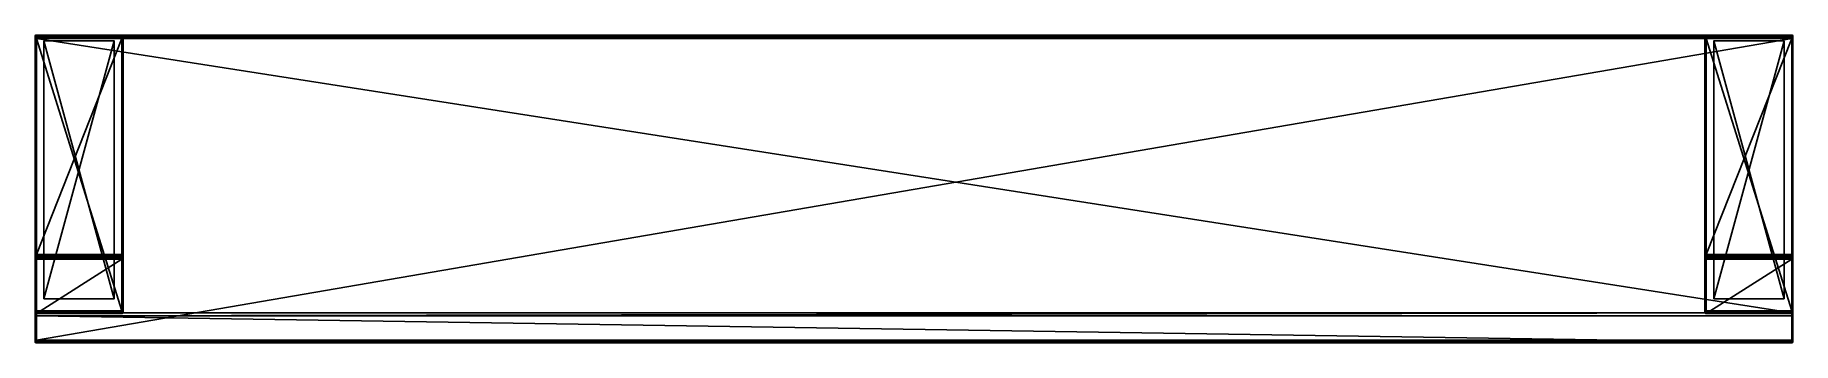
# Model space of a CAD drawing. Header units: millimetres. Extents: x 2343 to 5343, y 4142 to 4667.
import ezdxf

# ---------------------------------------------------------------- set-up
doc = ezdxf.new("R2010")
doc.units = ezdxf.units.MM
doc.layers.add('OBRYSOVA', color=7, linetype='Continuous', true_color=0xffffff)

msp = doc.modelspace()

# ---------------------------------------------------------------- meshes
at = {"layer": 'OBRYSOVA', "color": 9}
mesh = msp.add_polyface(dxfattribs=at)
corners = [(2345.5, 4667.5, 6), (2345.5, 4667.5, 290), (2491.5, 4667.5, 290), (2345.5, 4666, 293.4), (2345.5, 4664.9, 294.6), (2491.5, 4664.9, 294.6), (2345.5, 4664.9, 1.4), (2345.5, 4666, 2.6), (2491.5, 4666, 2.6), (2343.5, 4665.5, 291.2), (2343.7, 4666.5, 291.2), (2343.7, 4666.6, 290.5), (2343.5, 4665.5, 4.8), (2343.7, 4666.2, 4.1), (2343.7, 4665.8, 3.6), (2343.7, 4666.6, 5.5), (2345.5, 4667.3, 291.3), (2491.5, 4667.3, 291.3), (2345.5, 4667.3, 4.7), (2491.5, 4667.5, 6), (2344.4, 4666, 2.8), (2344.4, 4664.6, 1.5), (2344.4, 4664.6, 294.5), (2344.4, 4666, 293.2), (2343.7, 4665.8, 292.4), (2343.7, 4666.2, 291.9), (2344.4, 4666.7, 292.3), (2345.5, 4666.8, 292.4), (2344.4, 4667.1, 291.3), (2344.4, 4667.2, 290.1), (2343.7, 4666.5, 4.8), (2344.4, 4667.1, 4.7), (2344.4, 4667.2, 5.9), (2344.4, 4666.7, 3.7), (2345.5, 4666.8, 3.6), (2491.5, 4666.8, 292.4), (2491.5, 4667.3, 4.7), (2491.5, 4666.8, 3.6), (2343.7, 4663.9, 1.7), (2343.7, 4663.9, 294.3)]
mesh.append_faces([[corners[k] for k in face] for face in [(9, 10, 11), (12, 13, 14), (9, 24, 25), (9, 25, 10), (12, 15, 30), (12, 30, 13)]], dxfattribs={"color": 9})
mesh.append_faces([[corners[k] for k in face] for face in [(0, 1, 2), (3, 4, 5), (6, 7, 8), (15, 12, 9), (9, 11, 15), (1, 16, 17), (18, 0, 19), (20, 7, 6), (6, 21, 20), (22, 4, 3), (3, 23, 22), (26, 25, 24), (24, 23, 26), (27, 26, 23), (23, 3, 27), (28, 10, 25), (25, 26, 28), (16, 28, 26), (26, 27, 16), (29, 11, 10), (10, 28, 29), (1, 29, 28), (28, 16, 1), (31, 30, 15), (15, 32, 31), (18, 31, 32), (32, 0, 18), (33, 13, 30), (30, 31, 33), (34, 33, 31), (31, 18, 34), (20, 14, 13), (13, 33, 20), (7, 20, 33), (33, 34, 7), (32, 15, 11), (11, 29, 32), (0, 32, 29), (29, 1, 0), (16, 27, 35), (34, 18, 36), (7, 34, 37), (14, 20, 21), (12, 14, 38), (23, 24, 39)]], dxfattribs={"vtx2": -1, "color": 9})
at = {"layer": 'OBRYSOVA', "color": 32}
mesh = msp.add_polyface(dxfattribs=at)
corners = [(2343.5, 4665.5, 445.2), (2343.5, 4665.5, 304.8), (2343.5, 4662.6, 302), (2343.5, 4662.6, 448), (2343.7, 4666.2, 304.1), (2343.7, 4665.8, 303.6), (2343.7, 4666.6, 305.5), (2343.7, 4666.3, 444.4), (2343.9, 4663.3, 449.1), (2344.5, 4664.3, 448.9), (2344.4, 4664.9, 448.3), (2343.7, 4664.1, 448.1), (2343.7, 4662, 449.1), (2344.5, 4662.9, 449.6), (2343.9, 4663.4, 301.2), (2344.5, 4664.4, 301.3), (2344.9, 4664.1, 300.9), (2344.5, 4662.9, 300.6), (2343.7, 4661.8, 301.1), (2343.7, 4664.1, 301.9), (2344.4, 4664.9, 301.7), (2343.9, 4666.3, 445.9), (2344.5, 4666.2, 446.9), (2344.9, 4666.6, 446.6), (2344.5, 4666.9, 445.5), (2344.4, 4667, 444), (2343.7, 4665.5, 446.7), (2344.4, 4665.7, 447.4), (2343.7, 4666.5, 304.8), (2344.4, 4667.1, 304.7), (2344.4, 4667.2, 305.9), (2344.4, 4666.7, 303.7), (2344.4, 4666, 302.8)]
mesh.append_faces([[corners[k] for k in face] for face in [(1, 4, 5), (1, 6, 28), (1, 28, 4)]], dxfattribs={"color": 32})
mesh.append_faces([[corners[k] for k in face] for face in [(3, 0, 2)]], dxfattribs={"vtx1": -1, "vtx2": -1, "color": 32})
mesh.append_faces([[corners[k] for k in face] for face in [(0, 1, 2), (6, 1, 0), (0, 7, 6), (8, 9, 10), (10, 11, 8), (12, 8, 11), (11, 3, 12), (9, 8, 13), (14, 15, 16), (16, 17, 14), (18, 14, 17), (19, 20, 15), (15, 14, 19), (2, 19, 14), (14, 18, 2), (21, 22, 23), (23, 24, 21), (7, 21, 24), (24, 25, 7), (26, 27, 22), (22, 21, 26), (0, 26, 21), (21, 7, 0), (29, 28, 6), (6, 30, 29), (31, 4, 28), (28, 29, 31), (32, 5, 4), (4, 31, 32), (30, 6, 7), (7, 25, 30), (11, 10, 27), (27, 26, 11), (3, 11, 26), (26, 0, 3), (5, 32, 20), (20, 19, 5), (1, 5, 19), (19, 2, 1)]], dxfattribs={"vtx2": -1, "color": 32})
at = {"layer": 'OBRYSOVA', "color": 9}
mesh = msp.add_polyface(dxfattribs=at)
corners = [(2343.5, 4665.5, 291.2), (2343.5, 4665.5, 4.8), (2343.5, 4662.6, 2), (2493.5, 4665.5, 4.8), (2493.5, 4665.5, 291.2), (2493.5, 4662.6, 294), (2343.5, 4662.6, 294), (2343.7, 4663.3, 294.8), (2343.7, 4663.9, 294.3), (2491.5, 4664.9, 1.4), (2492.1, 4664, 0.8), (2491.5, 4663.9, 0.6), (2491.5, 4663.9, 295.4), (2491.5, 4664.9, 294.6), (2345.5, 4664.9, 294.6), (2345.5, 4663.9, 295.4), (2345.5, 4663.9, 0.6), (2345.5, 4664.9, 1.4), (2343.7, 4663.9, 1.7), (2343.7, 4663.3, 1.2), (2344.4, 4663.7, 0.8), (2344.4, 4664.6, 1.5), (2344.4, 4662.7, 0.4), (2345.5, 4662.7, 0.2), (2492.6, 4664.6, 294.5), (2492.5, 4663.6, 295.3), (2493.1, 4662.9, 295.3), (2493.3, 4663.9, 294.3), (2492.1, 4662.6, 295.8), (2344.4, 4663.7, 295.2), (2343.7, 4662.7, 295), (2344.4, 4662.7, 295.6), (2345.5, 4662.7, 295.8), (2344.4, 4664.6, 294.5), (2492.6, 4664.9, 1.7), (2492.5, 4664.3, 1.1), (2493.1, 4663.3, 0.9), (2493.3, 4664.1, 1.9), (2493.3, 4662, 0.9), (2492.5, 4662.9, 0.4), (2491.5, 4662.7, 0.2), (2343.7, 4665.8, 3.6), (2344.4, 4666, 293.2), (2343.7, 4665.8, 292.4), (2492.6, 4666, 2.8), (2493.5, 4662.6, 2), (2493.3, 4665.8, 3.6), (2493.3, 4665.5, 292.7), (2491.5, 4662.7, 295.8)]
mesh.append_faces([[corners[k] for k in face] for face in [(6, 7, 8), (9, 10, 11), (2, 18, 19), (9, 34, 35), (9, 35, 10)]], dxfattribs={"color": 9})
mesh.append_faces([[corners[k] for k in face] for face in [(0, 1, 2), (3, 4, 5), (12, 13, 14), (14, 15, 12), (16, 17, 9), (9, 11, 16), (20, 19, 18), (18, 21, 20), (16, 20, 21), (21, 17, 16), (19, 20, 22), (23, 22, 20), (20, 16, 23), (24, 25, 26), (26, 27, 24), (28, 25, 12), (13, 12, 25), (25, 24, 13), (29, 7, 30), (15, 29, 31), (31, 32, 15), (33, 8, 7), (7, 29, 33), (14, 33, 29), (29, 15, 14), (36, 35, 34), (34, 37, 36), (38, 36, 37), (39, 10, 35), (35, 36, 39), (40, 11, 10), (10, 39, 40), (21, 18, 41), (18, 2, 1), (8, 33, 42), (6, 8, 43), (43, 0, 6), (37, 34, 44), (45, 37, 46), (46, 3, 45), (24, 27, 47), (4, 47, 27), (27, 5, 4), (48, 12, 15), (15, 32, 48), (23, 16, 11), (11, 40, 23)]], dxfattribs={"vtx2": -1, "color": 9})
mesh = msp.add_polyface(dxfattribs=at)
corners = [(2343.5, 4662.6, 2), (2343.5, 4291.7, 2), (2343.5, 4287.5, 5), (2343.5, 4665.5, 291.2), (2343.5, 4195.6, 294), (2345.5, 4287.4, 2.6), (2345.5, 4289.4, 1.2), (2491.5, 4289.4, 1.2), (2345.5, 4293.1), (2344.5, 4293, 0.2), (2344.4, 4293.5, 0.2), (2344.5, 4287.3, 3), (2344.4, 4287.9, 2.5), (2343.7, 4293.1, 0.9), (2343.7, 4196.3, 295), (2343.7, 4662, 295.1), (2345.5, 4291.8, 0.1), (2491.5, 4293.1), (2344.4, 4289.7, 1.6), (2345.5, 4286.5, 3.5), (2491.5, 4287.4, 2.6), (2344.9, 4292.4, 0.2), (2344.5, 4291.3, 0.7), (2345.5, 4290.6, 0.5), (2343.9, 4292.1, 0.8), (2343.7, 4290.4, 1.9), (2344.9, 4286.8, 3.3), (2344.5, 4286.2, 4.4), (2345.5, 4285.7, 4.5), (2344.4, 4285.6, 5.9), (2345.5, 4285.2, 5.7), (2343.9, 4287, 4), (2343.7, 4286.4, 5.7), (2343.7, 4288, 3.3), (2343.7, 4662, 0.9), (2344.4, 4661.6, 0.2), (2344.4, 4196.7, 295.7), (2344.4, 4661.6, 295.8), (2345.5, 4196.6, 296), (2345.5, 4661.5, 296), (2491.5, 4291.8, 0.1), (2491.5, 4290.6, 0.5), (2491.5, 4286.5, 3.5), (2491.5, 4285.7, 4.5)]
mesh.append_faces([[corners[k] for k in face] for face in [(8, 9, 10), (5, 11, 12), (8, 16, 21), (8, 21, 9), (5, 19, 26), (5, 26, 11)]], dxfattribs={"color": 9})
mesh.append_faces([[corners[k] for k in face] for face in [(3, 2, 4)]], dxfattribs={"vtx0": -1, "vtx1": -1, "vtx2": -1, "color": 9})
mesh.append_faces([[corners[k] for k in face] for face in [(0, 1, 2), (5, 6, 7), (13, 1, 0), (4, 14, 15), (16, 8, 17), (18, 6, 5), (5, 12, 18), (19, 5, 20), (22, 21, 16), (16, 23, 22), (18, 22, 23), (23, 6, 18), (24, 9, 21), (21, 22, 24), (25, 24, 22), (22, 18, 25), (13, 10, 9), (9, 24, 13), (1, 13, 24), (24, 25, 1), (27, 26, 19), (19, 28, 27), (29, 27, 28), (28, 30, 29), (31, 11, 26), (26, 27, 31), (32, 31, 27), (27, 29, 32), (33, 12, 11), (11, 31, 33), (2, 33, 31), (31, 32, 2), (10, 13, 34), (8, 10, 35), (14, 36, 37), (36, 38, 39), (23, 16, 40), (6, 23, 41), (25, 18, 12), (12, 33, 25), (1, 25, 33), (33, 2, 1), (28, 19, 42), (30, 28, 43)]], dxfattribs={"vtx2": -1, "color": 9})
mesh = msp.add_polyface(dxfattribs=at)
corners = [(2343.5, 4665.5, 291.2), (2343.5, 4662.6, 2), (2343.5, 4287.5, 5), (2343.5, 4662.6, 294), (2343.5, 4195.6, 294), (2493.5, 4291.7, 2), (2493.5, 4662.6, 2), (2493.5, 4665.5, 4.8), (2493.5, 4662.6, 294), (2345.5, 4293.1), (2345.5, 4661.5), (2491.5, 4661.5), (2491.5, 4196.6, 296), (2491.5, 4661.5, 296), (2345.5, 4661.5, 296), (2343.7, 4662.7, 1), (2343.7, 4662, 0.9), (2492.1, 4662.6, 295.8), (2491.5, 4662.7, 295.8), (2343.7, 4293.1, 0.9), (2343.7, 4662, 295.1), (2493.3, 4662, 0.9), (2493.3, 4661.6, 295.1), (2493.3, 4196.2, 295.1), (2343.7, 4663.3, 1.2), (2344.4, 4662.7, 0.4), (2344.4, 4661.6, 0.2), (2345.5, 4662.7, 0.2), (2492.6, 4661.2, 295.8), (2492.5, 4662.1, 295.8), (2493.1, 4662.9, 295.3), (2493.3, 4663.9, 294.3), (2492.5, 4663.6, 295.3), (2491.5, 4663.9, 295.4), (2343.7, 4662.7, 295), (2344.4, 4662.7, 295.6), (2344.4, 4661.6, 295.8), (2345.5, 4662.7, 295.8), (2343.7, 4663.3, 294.8), (2344.4, 4663.7, 295.2), (2493.3, 4664.1, 1.9), (2492.6, 4661.6, 0.2), (2492.5, 4662.9, 0.4), (2493.1, 4663.3, 0.9), (2491.5, 4662.7, 0.2), (2344.4, 4293.5, 0.2), (2343.7, 4196.3, 295), (2344.4, 4196.7, 295.7), (2493.3, 4293.1, 0.9), (2492.6, 4293.5, 0.2), (2492.6, 4196.5, 295.8)]
mesh.append_faces([[corners[k] for k in face] for face in [(1, 15, 16), (13, 17, 18), (1, 24, 15), (13, 28, 29), (13, 29, 17), (3, 20, 34), (3, 34, 38)]], dxfattribs={"color": 9})
mesh.append_faces([[corners[k] for k in face] for face in [(0, 1, 2), (5, 7, 8)]], dxfattribs={"vtx0": -1, "vtx1": -1, "vtx2": -1, "color": 9})
mesh.append_faces([[corners[k] for k in face] for face in [(3, 0, 4)]], dxfattribs={"vtx1": -1, "color": 9})
mesh.append_faces([[corners[k] for k in face] for face in [(5, 6, 7), (9, 10, 11), (12, 13, 14), (1, 16, 19), (20, 3, 4), (21, 6, 5), (8, 22, 23), (25, 15, 24), (26, 16, 15), (15, 25, 26), (10, 26, 25), (25, 27, 10), (30, 29, 28), (28, 22, 30), (31, 30, 22), (22, 8, 31), (32, 17, 29), (29, 30, 32), (33, 18, 17), (35, 34, 20), (20, 36, 35), (37, 35, 36), (36, 14, 37), (34, 35, 39), (40, 6, 21), (41, 42, 43), (43, 21, 41), (11, 44, 42), (42, 41, 11), (16, 26, 45), (26, 10, 9), (36, 20, 46), (14, 36, 47), (41, 21, 48), (11, 41, 49), (22, 28, 50), (28, 13, 12), (13, 18, 37), (37, 14, 13), (10, 27, 44), (44, 11, 10)]], dxfattribs={"vtx2": -1, "color": 9})
at = {"layer": 'OBRYSOVA', "color": 32}
mesh = msp.add_polyface(dxfattribs=at)
corners = [(2343.5, 4662.6, 448), (2343.5, 4662.6, 302), (2343.5, 4194, 302), (2343.5, 4189.8, 305), (2343.5, 4143.9, 445.8), (2343.5, 4145.5, 448), (2343.7, 4188.8, 304.4), (2343.7, 4143, 445), (2343.7, 4146.2, 449), (2343.7, 4662, 449.1), (2343.7, 4661.8, 301.1), (2343.7, 4193.6, 300.9), (2343.9, 4142.7, 446.2), (2344.5, 4142.7, 447.2), (2344.4, 4143.1, 447.8), (2343.7, 4143.5, 447.1), (2344.5, 4142.3, 445.7), (2344.4, 4142.5, 444.5), (2344.4, 4661.6, 449.8), (2344.5, 4662.9, 449.6), (2343.9, 4663.3, 449.1), (2344.5, 4662.9, 300.6), (2344.4, 4661.4, 300.4), (2343.9, 4144.8, 448.9), (2344.5, 4143.8, 448.7), (2344.9, 4144.1, 449.1), (2344.5, 4145.1, 449.5), (2344.4, 4146.5, 449.7), (2343.7, 4144.1, 448), (2344.4, 4143.4, 448.2), (2344.4, 4188.3, 303.9), (2344.4, 4193.4, 300.2)]
mesh.append_faces([[corners[k] for k in face] for face in [(0, 4, 5)]], dxfattribs={"vtx0": -1, "color": 32})
mesh.append_faces([[corners[k] for k in face] for face in [(0, 2, 4)]], dxfattribs={"vtx0": -1, "vtx1": -1, "vtx2": -1, "color": 32})
mesh.append_faces([[corners[k] for k in face] for face in [(0, 1, 2)]], dxfattribs={"vtx0": -1, "vtx2": -1, "color": 32})
mesh.append_faces([[corners[k] for k in face] for face in [(2, 3, 4), (6, 7, 4), (4, 3, 6), (8, 9, 0), (0, 5, 8), (1, 10, 11), (11, 2, 1), (12, 13, 14), (14, 15, 12), (7, 12, 15), (15, 4, 7), (13, 12, 16), (17, 16, 12), (12, 7, 17), (18, 19, 20), (20, 9, 18), (21, 22, 10), (23, 24, 25), (25, 26, 23), (8, 23, 26), (26, 27, 8), (28, 29, 24), (24, 23, 28), (5, 28, 23), (23, 8, 5), (27, 18, 9), (9, 8, 27), (15, 14, 29), (29, 28, 15), (4, 15, 28), (28, 5, 4), (6, 30, 17), (17, 7, 6), (11, 31, 30), (30, 6, 11), (2, 11, 6), (6, 3, 2), (10, 22, 31), (31, 11, 10)]], dxfattribs={"vtx2": -1, "color": 32})
mesh = msp.add_polyface(dxfattribs=at)
corners = [(2345.5, 4664.9, 301.4), (2344.5, 4664.4, 301.3), (2344.4, 4664.9, 301.7), (2345.5, 4143.3, 448.4), (2344.5, 4143.8, 448.7), (2344.4, 4143.4, 448.2), (2345.5, 4666, 447.4), (2344.5, 4666.2, 446.9), (2344.4, 4665.7, 447.4), (2344.4, 4143.1, 447.8), (2345.5, 4142.9, 447.8), (2344.4, 4664.9, 448.3), (2345.5, 4664.9, 448.6), (2344.4, 4666, 302.8), (2345.5, 4666, 302.6), (2344.4, 4193.4, 300.2), (2345.5, 4193.3, 300), (2345.5, 4188.1, 303.8), (2344.4, 4188.3, 303.9), (2344.5, 4142.7, 447.2), (2344.9, 4142.4, 446.8), (2344.5, 4142.3, 445.7), (2345.5, 4142.1, 445.5), (2344.4, 4142.5, 444.5), (2345.5, 4142.3, 444.3), (2344.5, 4664.3, 448.9), (2344.9, 4664, 449.2), (2344.5, 4662.9, 449.6), (2345.5, 4662.7, 449.8), (2344.4, 4661.6, 449.8), (2345.5, 4661.5, 450), (2344.5, 4662.9, 300.6), (2344.9, 4664.1, 300.9), (2345.5, 4663.9, 300.6), (2344.4, 4661.4, 300.4), (2345.5, 4662.7, 300.2), (2345.5, 4661.5, 300), (2344.5, 4145.1, 449.5), (2344.9, 4144.1, 449.1), (2345.5, 4144.2, 449.3), (2344.4, 4146.5, 449.7), (2345.5, 4145.2, 449.8), (2345.5, 4146.5, 450), (2344.5, 4666.9, 445.5), (2344.9, 4666.6, 446.6), (2345.5, 4666.8, 446.4), (2344.4, 4667, 444), (2345.5, 4667.3, 445.3), (2345.5, 4667.5, 444), (2345.5, 4667.3, 304.7), (2344.4, 4667.1, 304.7), (2344.4, 4667.2, 305.9), (2345.5, 4666.8, 303.6), (2344.4, 4666.7, 303.7), (2345.5, 4667.5, 306)]
mesh.append_faces([[corners[k] for k in face] for face in [(0, 1, 2), (3, 4, 5), (6, 7, 8), (10, 9, 19), (10, 19, 20), (12, 11, 25), (12, 25, 26), (0, 32, 1), (3, 38, 4), (6, 44, 7)]], dxfattribs={"color": 32})
mesh.append_faces([[corners[k] for k in face] for face in [(9, 10, 3), (3, 5, 9), (11, 12, 6), (6, 8, 11), (13, 14, 0), (0, 2, 13), (15, 16, 17), (17, 18, 15), (21, 20, 19), (20, 21, 22), (21, 23, 24), (27, 26, 25), (26, 27, 28), (27, 29, 30), (31, 32, 33), (34, 31, 35), (35, 36, 34), (37, 38, 39), (40, 37, 41), (41, 42, 40), (43, 44, 45), (46, 43, 47), (47, 48, 46), (49, 50, 51), (52, 53, 50), (14, 13, 53), (54, 51, 46), (30, 29, 40), (18, 17, 24), (24, 23, 18), (36, 16, 15), (15, 34, 36)]], dxfattribs={"vtx2": -1, "color": 32})
mesh = msp.add_polyface(dxfattribs=at)
corners = [(2345.5, 4667.5, 306), (2345.5, 4667.5, 444), (5341.5, 4667.5, 444), (2345.5, 4666, 447.4), (2345.5, 4664.9, 448.6), (5341.5, 4664.9, 448.6), (2345.5, 4664.9, 301.4), (2345.5, 4666, 302.6), (5341.5, 4666, 302.6), (2345.5, 4143.3, 448.4), (2345.5, 4142.9, 447.8), (5341.5, 4142.9, 447.8), (5341.5, 4193.3, 300), (2345.5, 4193.3, 300), (2345.5, 4661.5, 300), (2345.5, 4188.1, 303.8), (5341.5, 4142.3, 444.3), (2345.5, 4142.3, 444.3), (5341.5, 4661.5, 450), (2345.5, 4661.5, 450), (2345.5, 4146.5, 450), (2344.9, 4142.4, 446.8), (2345.5, 4142.3, 446.7), (2344.9, 4664, 449.2), (2345.5, 4663.9, 449.4), (2345.5, 4667.3, 445.3), (5341.5, 4667.3, 445.3), (2345.5, 4667.3, 304.7), (5341.5, 4667.5, 306), (2345.5, 4142.1, 445.5), (5341.5, 4663.9, 449.4), (2345.5, 4663.9, 300.6), (5341.5, 4664.9, 301.4), (2345.5, 4144.2, 449.3), (5341.5, 4143.3, 448.4), (2344.5, 4142.3, 445.7), (2345.5, 4662.7, 449.8), (2344.5, 4662.9, 449.6), (2344.9, 4664.1, 300.9), (2345.5, 4662.7, 300.2), (2344.5, 4662.9, 300.6), (2344.9, 4144.1, 449.1), (2345.5, 4145.2, 449.8), (2344.5, 4145.1, 449.5), (2345.5, 4666.8, 446.4), (2344.9, 4666.6, 446.6), (2344.5, 4666.9, 445.5), (2344.4, 4667.2, 305.9), (2344.4, 4667.1, 304.7), (2345.5, 4666.8, 303.6), (2344.4, 4666.7, 303.7), (2344.4, 4667, 444), (5341.5, 4666.8, 446.4), (5341.5, 4666, 447.4), (5341.5, 4667.3, 304.7), (5341.5, 4666.8, 303.6), (5341.5, 4142.1, 445.5), (5341.5, 4142.3, 446.7), (5341.5, 4662.7, 449.8), (5341.5, 4663.9, 300.6), (5341.5, 4662.7, 300.2), (5341.5, 4144.2, 449.3), (5341.5, 4145.2, 449.8), (2344.4, 4146.5, 449.7)]
mesh.append_faces([[corners[k] for k in face] for face in [(10, 21, 22), (4, 23, 24), (6, 31, 38), (9, 33, 41), (3, 44, 45)]], dxfattribs={"color": 32})
mesh.append_faces([[corners[k] for k in face] for face in [(0, 1, 2), (3, 4, 5), (6, 7, 8), (9, 10, 11), (12, 13, 14), (15, 13, 12), (16, 17, 15), (18, 19, 20), (1, 25, 26), (27, 0, 28), (29, 17, 16), (4, 24, 30), (31, 6, 32), (33, 9, 34), (29, 22, 21), (17, 29, 35), (36, 24, 23), (19, 36, 37), (31, 39, 40), (33, 42, 43), (44, 25, 46), (47, 0, 27), (48, 27, 49), (50, 49, 7), (51, 1, 0), (25, 44, 52), (44, 3, 53), (49, 27, 54), (7, 49, 55), (22, 29, 56), (10, 22, 57), (24, 36, 58), (36, 19, 18), (39, 31, 59), (14, 39, 60), (42, 33, 61), (20, 42, 62), (63, 20, 19)]], dxfattribs={"vtx2": -1, "color": 32})
at = {"layer": 'OBRYSOVA', "color": 9}
mesh = msp.add_polyface(dxfattribs=at)
corners = [(2491.5, 4667.5, 290), (2491.5, 4667.5, 6), (2345.5, 4667.5, 6), (2491.5, 4664.9, 294.6), (2491.5, 4666, 293.4), (2345.5, 4666, 293.4), (2491.5, 4666, 2.6), (2491.5, 4664.9, 1.4), (2345.5, 4664.9, 1.4), (2492.1, 4667.3, 4.9), (2491.5, 4667.3, 4.7), (2492.1, 4666.7, 292.5), (2491.5, 4666.8, 292.4), (2493.3, 4666.6, 290.5), (2493.5, 4665.5, 291.2), (2493.5, 4665.5, 4.8), (2493.3, 4666.6, 5.8), (2491.5, 4667.3, 291.3), (2345.5, 4667.5, 290), (2345.5, 4667.3, 4.7), (2492.6, 4664.9, 1.7), (2492.6, 4666, 2.8), (2492.6, 4665.7, 293.4), (2492.6, 4664.6, 294.5), (2492.6, 4667.2, 6.2), (2492.5, 4667.3, 5.4), (2493.1, 4666.7, 4.6), (2493.3, 4665.8, 3.6), (2492.5, 4666.8, 3.8), (2491.5, 4666.8, 3.6), (2492.5, 4666.3, 292.9), (2493.1, 4666.5, 291.9), (2493.3, 4665.5, 292.7), (2492.5, 4667.1, 291.4), (2492.6, 4667.2, 290.1), (2345.5, 4667.3, 291.3), (2345.5, 4666.8, 292.4), (2345.5, 4666.8, 3.6), (2345.5, 4666, 2.6), (2493.3, 4664.1, 1.9)]
mesh.append_faces([[corners[k] for k in face] for face in [(1, 9, 10), (4, 11, 12), (1, 24, 25), (1, 25, 9), (4, 22, 30), (4, 30, 11)]], dxfattribs={"color": 9})
mesh.append_faces([[corners[k] for k in face] for face in [(0, 1, 2), (3, 4, 5), (6, 7, 8), (13, 14, 15), (15, 16, 13), (17, 0, 18), (1, 10, 19), (20, 7, 6), (6, 21, 20), (22, 4, 3), (3, 23, 22), (26, 25, 24), (24, 16, 26), (27, 26, 16), (16, 15, 27), (28, 9, 25), (25, 26, 28), (21, 28, 26), (26, 27, 21), (29, 10, 9), (9, 28, 29), (6, 29, 28), (28, 21, 6), (31, 30, 22), (22, 32, 31), (13, 31, 32), (32, 14, 13), (33, 11, 30), (30, 31, 33), (34, 33, 31), (31, 13, 34), (17, 12, 11), (11, 33, 17), (0, 17, 33), (33, 34, 0), (34, 13, 16), (16, 24, 34), (0, 34, 24), (24, 1, 0), (12, 17, 35), (4, 12, 36), (36, 5, 4), (10, 29, 37), (29, 6, 38), (21, 27, 39), (32, 22, 23)]], dxfattribs={"vtx2": -1, "color": 9})
at = {"layer": 'OBRYSOVA', "color": 32}
mesh = msp.add_polyface(dxfattribs=at)
corners = [(5341.5, 4667.5, 444), (5341.5, 4667.5, 306), (2345.5, 4667.5, 306), (5341.5, 4664.9, 448.6), (5341.5, 4666, 447.4), (2345.5, 4666, 447.4), (5341.5, 4666, 302.6), (5341.5, 4664.9, 301.4), (2345.5, 4664.9, 301.4), (5341.5, 4142.9, 447.8), (5341.5, 4143.3, 448.4), (2345.5, 4143.3, 448.4), (2345.5, 4661.5, 300), (5341.5, 4661.5, 300), (5341.5, 4193.3, 300), (5341.5, 4188.1, 303.8), (2345.5, 4188.1, 303.8), (5341.5, 4142.3, 444.3), (2345.5, 4146.5, 450), (5341.5, 4146.5, 450), (5341.5, 4661.5, 450), (5342.1, 4142.2, 445.4), (5341.5, 4142.1, 445.5), (5342.1, 4662.6, 449.8), (5341.5, 4662.7, 449.8), (5342.1, 4667.3, 304.9), (5341.5, 4667.3, 304.7), (5342.1, 4664, 300.8), (5341.5, 4663.9, 300.6), (5341.5, 4667.3, 445.3), (2345.5, 4667.5, 444), (2345.5, 4667.3, 304.7), (2345.5, 4142.1, 445.5), (5342.6, 4143.5, 448.3), (5342.6, 4666, 447.2), (5342.6, 4664.9, 301.7), (5341.5, 4663.9, 449.4), (2345.5, 4664.9, 448.6), (2345.5, 4663.9, 300.6), (5341.5, 4144.2, 449.3), (2345.5, 4144.2, 449.3), (5342.6, 4188.3, 303.9), (5341.5, 4142.3, 446.7), (5342.5, 4142.4, 446.5), (5342.5, 4663.6, 449.3), (5341.5, 4666.8, 303.6), (5342.5, 4666.8, 303.8), (5341.5, 4662.7, 300.2), (5342.5, 4662.9, 300.4), (5341.5, 4666.8, 446.4), (2345.5, 4667.3, 445.3), (2345.5, 4666.8, 446.4), (2345.5, 4666.8, 303.6), (2345.5, 4666, 302.6), (2345.5, 4142.3, 446.7), (2345.5, 4142.9, 447.8), (2345.5, 4663.9, 449.4), (2345.5, 4662.7, 449.8), (2345.5, 4662.7, 300.2), (5341.5, 4145.2, 449.8), (2345.5, 4145.2, 449.8)]
mesh.append_faces([[corners[k] for k in face] for face in [(17, 21, 22), (20, 23, 24), (1, 25, 26), (7, 27, 28)]], dxfattribs={"color": 32})
mesh.append_faces([[corners[k] for k in face] for face in [(0, 1, 2), (3, 4, 5), (6, 7, 8), (9, 10, 11), (12, 13, 14), (14, 15, 16), (16, 15, 17), (18, 19, 20), (29, 0, 30), (1, 26, 31), (17, 22, 32), (33, 10, 9), (34, 4, 3), (35, 7, 6), (36, 3, 37), (7, 28, 38), (10, 39, 40), (41, 15, 14), (42, 22, 21), (9, 42, 43), (36, 24, 23), (3, 36, 44), (45, 26, 25), (6, 45, 46), (47, 28, 27), (13, 47, 48), (49, 29, 50), (4, 49, 51), (26, 45, 52), (45, 6, 53), (22, 42, 54), (42, 9, 55), (24, 36, 56), (20, 24, 57), (28, 47, 58), (47, 13, 12), (39, 59, 60), (59, 19, 18)]], dxfattribs={"vtx2": -1, "color": 32})
at = {"layer": 'OBRYSOVA', "color": 9}
mesh = msp.add_polyface(dxfattribs=at)
corners = [(2493.5, 4662.6, 294), (2493.5, 4195.6, 294), (2493.5, 4194.1, 291.8), (2493.5, 4291.7, 2), (2491.5, 4661.5), (2491.5, 4293.1), (2345.5, 4293.1), (2345.5, 4661.5, 296), (2345.5, 4196.6, 296), (2491.5, 4196.6, 296), (2491.5, 4289.4, 1.2), (2491.5, 4287.4, 2.6), (2345.5, 4287.4, 2.6), (2492.1, 4292, 0.1), (2491.5, 4291.8, 0.1), (2493.5, 4287.5, 5), (2493.3, 4286.9, 4.2), (2493.3, 4287.5, 3.7), (2493.3, 4293.1, 0.9), (2493.3, 4662, 0.9), (2493.3, 4196.2, 295.1), (2345.5, 4291.8, 0.1), (2492.6, 4287.4, 2.9), (2492.6, 4289.7, 1.3), (2491.5, 4286.5, 3.5), (2345.5, 4286.5, 3.5), (2492.6, 4293.5, 0.2), (2492.5, 4292.5, 0.2), (2493.1, 4291.7, 0.7), (2493.3, 4290.4, 1.5), (2492.5, 4290.8, 0.6), (2491.5, 4290.6, 0.5), (2493.3, 4286.2, 5.4), (2493.3, 4286.5, 4.8), (2492.6, 4285.9, 4.6), (2492.6, 4285.5, 5.6), (2491.5, 4285.7, 4.5), (2491.5, 4285.2, 5.7), (2492.6, 4286.6, 3.7), (2492.6, 4661.6, 0.2), (2492.6, 4196.5, 295.8), (2493.3, 4661.6, 295.1), (2492.6, 4661.2, 295.8), (2345.5, 4290.6, 0.5), (2345.5, 4289.4, 1.2), (2345.5, 4285.7, 4.5)]
mesh.append_faces([[corners[k] for k in face] for face in [(5, 13, 14), (15, 16, 17), (5, 26, 27), (5, 27, 13), (15, 32, 33), (15, 33, 16)]], dxfattribs={"color": 9})
mesh.append_faces([[corners[k] for k in face] for face in [(3, 0, 2)]], dxfattribs={"vtx0": -1, "vtx1": -1, "vtx2": -1, "color": 9})
mesh.append_faces([[corners[k] for k in face] for face in [(0, 1, 2), (4, 5, 6), (7, 8, 9), (10, 11, 12), (3, 18, 19), (20, 1, 0), (5, 14, 21), (22, 11, 10), (10, 23, 22), (11, 24, 25), (28, 27, 26), (26, 18, 28), (29, 28, 18), (18, 3, 29), (30, 13, 27), (27, 28, 30), (23, 30, 28), (28, 29, 23), (31, 14, 13), (13, 30, 31), (10, 31, 30), (30, 23, 10), (34, 33, 32), (32, 35, 34), (36, 34, 35), (35, 37, 36), (38, 16, 33), (33, 34, 38), (24, 38, 34), (34, 36, 24), (22, 17, 16), (16, 38, 22), (11, 22, 38), (38, 24, 11), (18, 26, 39), (26, 5, 4), (40, 20, 41), (9, 40, 42), (14, 31, 43), (31, 10, 44), (17, 22, 23), (23, 29, 17), (15, 17, 29), (29, 3, 15), (24, 36, 45)]], dxfattribs={"vtx2": -1, "color": 9})
at = {"layer": 'OBRYSOVA', "color": 250, "true_color": 0x404040}
mesh = msp.add_polyface(dxfattribs=at)
corners = [(2358.5, 4657.5, 296), (2358.5, 4217.5, 296), (2358.5, 4217.5, 300), (2358.5, 4657.5, 300), (2478.5, 4657.5, 296), (2478.5, 4217.5, 296), (2478.5, 4217.5, 300), (2478.5, 4657.5, 300)]
mesh.append_faces([[corners[k] for k in face] for face in [(2, 3, 0), (0, 1, 2), (4, 7, 6), (6, 5, 4), (4, 5, 1), (1, 0, 4), (5, 6, 2), (2, 1, 5), (6, 7, 3), (3, 2, 6), (7, 4, 0), (0, 3, 7)]], dxfattribs={"vtx2": -1, "color": 250})
at = {"layer": 'OBRYSOVA', "color": 9}
mesh = msp.add_polyface(dxfattribs=at)
corners = [(5195.5, 4667.5, 6), (5195.5, 4667.5, 290), (5341.5, 4667.5, 290), (5195.5, 4666, 293.4), (5195.5, 4664.9, 294.6), (5341.5, 4664.9, 294.6), (5195.5, 4664.9, 1.4), (5195.5, 4666, 2.6), (5341.5, 4666, 2.6), (5193.5, 4665.5, 291.2), (5193.7, 4666.5, 291.2), (5193.7, 4666.6, 290.5), (5193.5, 4665.5, 4.8), (5193.7, 4666.2, 4.1), (5193.7, 4665.8, 3.6), (5193.7, 4666.6, 5.5), (5195.5, 4667.3, 291.3), (5341.5, 4667.3, 291.3), (5195.5, 4667.3, 4.7), (5341.5, 4667.5, 6), (5194.4, 4666, 2.8), (5194.4, 4664.6, 1.5), (5194.4, 4664.6, 294.5), (5194.4, 4666, 293.2), (5193.7, 4665.8, 292.4), (5193.7, 4666.2, 291.9), (5194.4, 4666.7, 292.3), (5195.5, 4666.8, 292.4), (5194.4, 4667.1, 291.3), (5194.4, 4667.2, 290.1), (5193.7, 4666.5, 4.8), (5194.4, 4667.1, 4.7), (5194.4, 4667.2, 5.9), (5194.4, 4666.7, 3.7), (5195.5, 4666.8, 3.6), (5341.5, 4666.8, 292.4), (5341.5, 4666, 293.4), (5341.5, 4667.3, 4.7), (5193.7, 4663.9, 1.7), (5193.7, 4663.9, 294.3)]
mesh.append_faces([[corners[k] for k in face] for face in [(9, 10, 11), (12, 13, 14), (9, 24, 25), (9, 25, 10), (12, 15, 30), (12, 30, 13)]], dxfattribs={"color": 9})
mesh.append_faces([[corners[k] for k in face] for face in [(0, 1, 2), (3, 4, 5), (6, 7, 8), (15, 12, 9), (9, 11, 15), (1, 16, 17), (18, 0, 19), (20, 7, 6), (6, 21, 20), (22, 4, 3), (3, 23, 22), (26, 25, 24), (24, 23, 26), (27, 26, 23), (23, 3, 27), (28, 10, 25), (25, 26, 28), (16, 28, 26), (26, 27, 16), (29, 11, 10), (10, 28, 29), (1, 29, 28), (28, 16, 1), (31, 30, 15), (15, 32, 31), (18, 31, 32), (32, 0, 18), (33, 13, 30), (30, 31, 33), (34, 33, 31), (31, 18, 34), (20, 14, 13), (13, 33, 20), (7, 20, 33), (33, 34, 7), (32, 15, 11), (11, 29, 32), (0, 32, 29), (29, 1, 0), (16, 27, 35), (27, 3, 36), (34, 18, 37), (14, 20, 21), (12, 14, 38), (23, 24, 39)]], dxfattribs={"vtx2": -1, "color": 9})
mesh = msp.add_polyface(dxfattribs=at)
corners = [(5193.5, 4665.5, 291.2), (5193.5, 4665.5, 4.8), (5193.5, 4662.6, 2), (5343.5, 4665.5, 4.8), (5343.5, 4665.5, 291.2), (5343.5, 4662.6, 294), (5193.5, 4662.6, 294), (5193.7, 4663.3, 294.8), (5193.7, 4663.9, 294.3), (5341.5, 4664.9, 1.4), (5342.1, 4664, 0.8), (5341.5, 4663.9, 0.6), (5341.5, 4663.9, 295.4), (5341.5, 4664.9, 294.6), (5195.5, 4664.9, 294.6), (5195.5, 4663.9, 295.4), (5195.5, 4663.9, 0.6), (5195.5, 4664.9, 1.4), (5193.7, 4663.9, 1.7), (5193.7, 4663.3, 1.2), (5194.4, 4663.7, 0.8), (5194.4, 4664.6, 1.5), (5194.4, 4662.7, 0.4), (5195.5, 4662.7, 0.2), (5342.6, 4664.6, 294.5), (5342.5, 4663.6, 295.3), (5343.1, 4662.9, 295.3), (5343.3, 4663.9, 294.3), (5342.1, 4662.6, 295.8), (5194.4, 4663.7, 295.2), (5193.7, 4662.7, 295), (5194.4, 4662.7, 295.6), (5195.5, 4662.7, 295.8), (5194.4, 4664.6, 294.5), (5342.6, 4664.9, 1.7), (5342.5, 4664.3, 1.1), (5343.1, 4663.3, 0.9), (5343.3, 4664.1, 1.9), (5343.3, 4662, 0.9), (5342.5, 4662.9, 0.4), (5341.5, 4662.7, 0.2), (5193.7, 4665.8, 3.6), (5194.4, 4666, 293.2), (5193.7, 4665.8, 292.4), (5342.6, 4666, 2.8), (5343.5, 4662.6, 2), (5343.3, 4665.8, 3.6), (5343.3, 4665.5, 292.7), (5341.5, 4662.7, 295.8)]
mesh.append_faces([[corners[k] for k in face] for face in [(6, 7, 8), (9, 10, 11), (2, 18, 19), (9, 34, 35), (9, 35, 10)]], dxfattribs={"color": 9})
mesh.append_faces([[corners[k] for k in face] for face in [(0, 1, 2), (3, 4, 5), (12, 13, 14), (14, 15, 12), (16, 17, 9), (9, 11, 16), (20, 19, 18), (18, 21, 20), (16, 20, 21), (21, 17, 16), (19, 20, 22), (23, 22, 20), (20, 16, 23), (24, 25, 26), (26, 27, 24), (28, 25, 12), (13, 12, 25), (25, 24, 13), (29, 7, 30), (15, 29, 31), (31, 32, 15), (33, 8, 7), (7, 29, 33), (14, 33, 29), (29, 15, 14), (36, 35, 34), (34, 37, 36), (38, 36, 37), (39, 10, 35), (35, 36, 39), (40, 11, 10), (10, 39, 40), (21, 18, 41), (18, 2, 1), (8, 33, 42), (6, 8, 43), (43, 0, 6), (37, 34, 44), (45, 37, 46), (46, 3, 45), (24, 27, 47), (4, 47, 27), (27, 5, 4), (48, 12, 15), (15, 32, 48), (23, 16, 11), (11, 40, 23)]], dxfattribs={"vtx2": -1, "color": 9})
mesh = msp.add_polyface(dxfattribs=at)
corners = [(5193.5, 4662.6, 2), (5193.5, 4291.7, 2), (5193.5, 4287.5, 5), (5193.5, 4665.5, 291.2), (5193.5, 4195.6, 294), (5195.5, 4661.5, 296), (5195.5, 4196.6, 296), (5341.5, 4196.6, 296), (5195.5, 4287.4, 2.6), (5195.5, 4289.4, 1.2), (5341.5, 4289.4, 1.2), (5195.5, 4293.1), (5194.5, 4293, 0.2), (5194.4, 4293.5, 0.2), (5194.5, 4287.3, 3), (5194.4, 4287.9, 2.5), (5193.7, 4293.1, 0.9), (5193.7, 4196.3, 295), (5193.7, 4662, 295.1), (5195.5, 4291.8, 0.1), (5341.5, 4293.1), (5194.4, 4289.7, 1.6), (5195.5, 4286.5, 3.5), (5341.5, 4287.4, 2.6), (5194.9, 4292.4, 0.2), (5194.5, 4291.3, 0.7), (5195.5, 4290.6, 0.5), (5193.9, 4292.1, 0.8), (5193.7, 4290.4, 1.9), (5194.9, 4286.8, 3.3), (5194.5, 4286.2, 4.4), (5195.5, 4285.7, 4.5), (5194.4, 4285.6, 5.9), (5195.5, 4285.2, 5.7), (5193.9, 4287, 4), (5193.7, 4286.4, 5.7), (5193.7, 4288, 3.3), (5193.7, 4662, 0.9), (5194.4, 4661.6, 0.2), (5194.4, 4196.7, 295.7), (5194.4, 4661.6, 295.8), (5341.5, 4291.8, 0.1), (5341.5, 4290.6, 0.5), (5341.5, 4286.5, 3.5)]
mesh.append_faces([[corners[k] for k in face] for face in [(11, 12, 13), (8, 14, 15), (11, 19, 24), (11, 24, 12), (8, 22, 29), (8, 29, 14)]], dxfattribs={"color": 9})
mesh.append_faces([[corners[k] for k in face] for face in [(3, 2, 4)]], dxfattribs={"vtx0": -1, "vtx1": -1, "vtx2": -1, "color": 9})
mesh.append_faces([[corners[k] for k in face] for face in [(0, 1, 2), (5, 6, 7), (8, 9, 10), (16, 1, 0), (4, 17, 18), (19, 11, 20), (21, 9, 8), (8, 15, 21), (22, 8, 23), (25, 24, 19), (19, 26, 25), (21, 25, 26), (26, 9, 21), (27, 12, 24), (24, 25, 27), (28, 27, 25), (25, 21, 28), (16, 13, 12), (12, 27, 16), (1, 16, 27), (27, 28, 1), (30, 29, 22), (22, 31, 30), (32, 30, 31), (31, 33, 32), (34, 14, 29), (29, 30, 34), (35, 34, 30), (30, 32, 35), (36, 15, 14), (14, 34, 36), (2, 36, 34), (34, 35, 2), (13, 16, 37), (11, 13, 38), (17, 39, 40), (39, 6, 5), (26, 19, 41), (9, 26, 42), (28, 21, 15), (15, 36, 28), (1, 28, 36), (36, 2, 1), (31, 22, 43)]], dxfattribs={"vtx2": -1, "color": 9})
mesh = msp.add_polyface(dxfattribs=at)
corners = [(5193.5, 4665.5, 291.2), (5193.5, 4662.6, 2), (5193.5, 4287.5, 5), (5193.5, 4662.6, 294), (5193.5, 4195.6, 294), (5343.5, 4291.7, 2), (5343.5, 4662.6, 2), (5343.5, 4665.5, 4.8), (5343.5, 4662.6, 294), (5195.5, 4293.1), (5195.5, 4661.5), (5341.5, 4661.5), (5341.5, 4196.6, 296), (5341.5, 4661.5, 296), (5195.5, 4661.5, 296), (5193.7, 4662.7, 1), (5193.7, 4662, 0.9), (5342.1, 4662.6, 295.8), (5341.5, 4662.7, 295.8), (5193.7, 4293.1, 0.9), (5193.7, 4662, 295.1), (5343.3, 4662, 0.9), (5343.3, 4661.6, 295.1), (5343.3, 4196.2, 295.1), (5193.7, 4663.3, 1.2), (5194.4, 4662.7, 0.4), (5194.4, 4661.6, 0.2), (5195.5, 4662.7, 0.2), (5342.6, 4661.2, 295.8), (5342.5, 4662.1, 295.8), (5343.1, 4662.9, 295.3), (5343.3, 4663.9, 294.3), (5342.5, 4663.6, 295.3), (5341.5, 4663.9, 295.4), (5193.7, 4662.7, 295), (5194.4, 4662.7, 295.6), (5194.4, 4661.6, 295.8), (5195.5, 4662.7, 295.8), (5193.7, 4663.3, 294.8), (5194.4, 4663.7, 295.2), (5343.3, 4664.1, 1.9), (5342.6, 4661.6, 0.2), (5342.5, 4662.9, 0.4), (5343.1, 4663.3, 0.9), (5341.5, 4662.7, 0.2), (5194.4, 4293.5, 0.2), (5193.7, 4196.3, 295), (5194.4, 4196.7, 295.7), (5343.3, 4293.1, 0.9), (5342.6, 4293.5, 0.2), (5342.6, 4196.5, 295.8)]
mesh.append_faces([[corners[k] for k in face] for face in [(1, 15, 16), (13, 17, 18), (1, 24, 15), (13, 28, 29), (13, 29, 17), (3, 20, 34), (3, 34, 38)]], dxfattribs={"color": 9})
mesh.append_faces([[corners[k] for k in face] for face in [(0, 1, 2), (5, 7, 8)]], dxfattribs={"vtx0": -1, "vtx1": -1, "vtx2": -1, "color": 9})
mesh.append_faces([[corners[k] for k in face] for face in [(3, 0, 4)]], dxfattribs={"vtx1": -1, "color": 9})
mesh.append_faces([[corners[k] for k in face] for face in [(5, 6, 7), (9, 10, 11), (12, 13, 14), (1, 16, 19), (20, 3, 4), (21, 6, 5), (8, 22, 23), (25, 15, 24), (26, 16, 15), (15, 25, 26), (10, 26, 25), (25, 27, 10), (30, 29, 28), (28, 22, 30), (31, 30, 22), (22, 8, 31), (32, 17, 29), (29, 30, 32), (33, 18, 17), (35, 34, 20), (20, 36, 35), (37, 35, 36), (36, 14, 37), (34, 35, 39), (40, 6, 21), (41, 42, 43), (43, 21, 41), (11, 44, 42), (42, 41, 11), (16, 26, 45), (26, 10, 9), (36, 20, 46), (14, 36, 47), (41, 21, 48), (11, 41, 49), (22, 28, 50), (28, 13, 12), (13, 18, 37), (37, 14, 13), (10, 27, 44), (44, 11, 10)]], dxfattribs={"vtx2": -1, "color": 9})
mesh = msp.add_polyface(dxfattribs=at)
corners = [(5341.5, 4667.5, 290), (5341.5, 4667.5, 6), (5195.5, 4667.5, 6), (5341.5, 4664.9, 294.6), (5341.5, 4666, 293.4), (5195.5, 4666, 293.4), (5341.5, 4666, 2.6), (5341.5, 4664.9, 1.4), (5195.5, 4664.9, 1.4), (5342.1, 4667.3, 4.9), (5341.5, 4667.3, 4.7), (5342.1, 4666.7, 292.5), (5341.5, 4666.8, 292.4), (5343.3, 4666.6, 290.5), (5343.5, 4665.5, 291.2), (5343.5, 4665.5, 4.8), (5343.3, 4666.6, 5.8), (5341.5, 4667.3, 291.3), (5195.5, 4667.5, 290), (5195.5, 4667.3, 4.7), (5342.6, 4664.9, 1.7), (5342.6, 4666, 2.8), (5342.6, 4665.7, 293.4), (5342.6, 4664.6, 294.5), (5342.6, 4667.2, 6.2), (5342.5, 4667.3, 5.4), (5343.1, 4666.7, 4.6), (5343.3, 4665.8, 3.6), (5342.5, 4666.8, 3.8), (5341.5, 4666.8, 3.6), (5342.5, 4666.3, 292.9), (5343.1, 4666.5, 291.9), (5343.3, 4665.5, 292.7), (5342.5, 4667.1, 291.4), (5342.6, 4667.2, 290.1), (5195.5, 4667.3, 291.3), (5195.5, 4666.8, 292.4), (5195.5, 4666.8, 3.6), (5195.5, 4666, 2.6), (5343.3, 4664.1, 1.9)]
mesh.append_faces([[corners[k] for k in face] for face in [(1, 9, 10), (4, 11, 12), (1, 24, 25), (1, 25, 9), (4, 22, 30), (4, 30, 11)]], dxfattribs={"color": 9})
mesh.append_faces([[corners[k] for k in face] for face in [(0, 1, 2), (3, 4, 5), (6, 7, 8), (13, 14, 15), (15, 16, 13), (17, 0, 18), (1, 10, 19), (20, 7, 6), (6, 21, 20), (22, 4, 3), (3, 23, 22), (26, 25, 24), (24, 16, 26), (27, 26, 16), (16, 15, 27), (28, 9, 25), (25, 26, 28), (21, 28, 26), (26, 27, 21), (29, 10, 9), (9, 28, 29), (6, 29, 28), (28, 21, 6), (31, 30, 22), (22, 32, 31), (13, 31, 32), (32, 14, 13), (33, 11, 30), (30, 31, 33), (34, 33, 31), (31, 13, 34), (17, 12, 11), (11, 33, 17), (0, 17, 33), (33, 34, 0), (34, 13, 16), (16, 24, 34), (0, 34, 24), (24, 1, 0), (12, 17, 35), (4, 12, 36), (10, 29, 37), (38, 37, 29), (29, 6, 38), (21, 27, 39), (32, 22, 23)]], dxfattribs={"vtx2": -1, "color": 9})
mesh = msp.add_polyface(dxfattribs=at)
corners = [(5343.5, 4662.6, 294), (5343.5, 4195.6, 294), (5343.5, 4194.1, 291.8), (5343.5, 4291.7, 2), (5341.5, 4661.5), (5341.5, 4293.1), (5195.5, 4293.1), (5341.5, 4289.4, 1.2), (5341.5, 4287.4, 2.6), (5195.5, 4287.4, 2.6), (5342.1, 4292, 0.1), (5341.5, 4291.8, 0.1), (5343.5, 4287.5, 5), (5343.3, 4286.9, 4.2), (5343.3, 4287.5, 3.7), (5343.3, 4293.1, 0.9), (5343.3, 4662, 0.9), (5343.3, 4196.2, 295.1), (5195.5, 4291.8, 0.1), (5342.6, 4287.4, 2.9), (5342.6, 4289.7, 1.3), (5341.5, 4286.5, 3.5), (5195.5, 4286.5, 3.5), (5342.6, 4293.5, 0.2), (5342.5, 4292.5, 0.2), (5343.1, 4291.7, 0.7), (5343.3, 4290.4, 1.5), (5342.5, 4290.8, 0.6), (5341.5, 4290.6, 0.5), (5343.3, 4286.2, 5.4), (5343.3, 4286.5, 4.8), (5342.6, 4285.9, 4.6), (5342.6, 4285.5, 5.6), (5341.5, 4285.7, 4.5), (5341.5, 4285.2, 5.7), (5342.6, 4286.6, 3.7), (5342.6, 4661.6, 0.2), (5342.6, 4196.5, 295.8), (5343.3, 4661.6, 295.1), (5341.5, 4196.6, 296), (5342.6, 4661.2, 295.8), (5195.5, 4290.6, 0.5), (5195.5, 4289.4, 1.2), (5195.5, 4285.7, 4.5), (5195.5, 4285.2, 5.7)]
mesh.append_faces([[corners[k] for k in face] for face in [(5, 10, 11), (12, 13, 14), (5, 23, 24), (5, 24, 10), (12, 29, 30), (12, 30, 13)]], dxfattribs={"color": 9})
mesh.append_faces([[corners[k] for k in face] for face in [(3, 0, 2)]], dxfattribs={"vtx0": -1, "vtx1": -1, "vtx2": -1, "color": 9})
mesh.append_faces([[corners[k] for k in face] for face in [(0, 1, 2), (4, 5, 6), (7, 8, 9), (3, 15, 16), (17, 1, 0), (5, 11, 18), (19, 8, 7), (7, 20, 19), (8, 21, 22), (25, 24, 23), (23, 15, 25), (26, 25, 15), (15, 3, 26), (27, 10, 24), (24, 25, 27), (20, 27, 25), (25, 26, 20), (28, 11, 10), (10, 27, 28), (7, 28, 27), (27, 20, 7), (31, 30, 29), (29, 32, 31), (33, 31, 32), (32, 34, 33), (35, 13, 30), (30, 31, 35), (21, 35, 31), (31, 33, 21), (19, 14, 13), (13, 35, 19), (8, 19, 35), (35, 21, 8), (15, 23, 36), (23, 5, 4), (37, 17, 38), (39, 37, 40), (11, 28, 41), (28, 7, 42), (14, 19, 20), (20, 26, 14), (12, 14, 26), (26, 3, 12), (21, 33, 43), (44, 43, 33)]], dxfattribs={"vtx2": -1, "color": 9})
at = {"layer": 'OBRYSOVA', "color": 250, "true_color": 0x404040}
mesh = msp.add_polyface(dxfattribs=at)
corners = [(5208.5, 4657.5, 296), (5208.5, 4217.5, 296), (5208.5, 4217.5, 300), (5208.5, 4657.5, 300), (5328.5, 4657.5, 296), (5328.5, 4217.5, 296), (5328.5, 4217.5, 300), (5328.5, 4657.5, 300)]
mesh.append_faces([[corners[k] for k in face] for face in [(2, 3, 0), (0, 1, 2), (4, 7, 6), (6, 5, 4), (4, 5, 1), (1, 0, 4), (5, 6, 2), (2, 1, 5), (6, 7, 3), (3, 2, 6), (7, 4, 0), (0, 3, 7)]], dxfattribs={"vtx2": -1, "color": 250})
at = {"layer": 'OBRYSOVA', "color": 32}
mesh = msp.add_polyface(dxfattribs=at)
corners = [(5341.5, 4142.9, 447.8), (5342.6, 4143, 447.6), (5342.6, 4143.5, 448.3), (5341.5, 4664.9, 448.6), (5342.6, 4664.6, 448.5), (5342.6, 4666, 447.2), (5341.5, 4666, 302.6), (5342.6, 4666, 302.8), (5342.6, 4664.9, 301.7), (5341.5, 4193.3, 300), (5342.6, 4193.4, 300.2), (5342.6, 4188.3, 303.9), (5341.5, 4142.3, 444.3), (5342.6, 4142.6, 444.3), (5342.5, 4142.3, 445), (5342.1, 4142.2, 445.4), (5342.5, 4142.4, 446.5), (5341.5, 4142.3, 446.7), (5341.5, 4661.5, 450), (5342.6, 4661.2, 449.8), (5342.5, 4662.1, 449.8), (5342.1, 4662.6, 449.8), (5342.5, 4663.6, 449.3), (5341.5, 4663.9, 449.4), (5341.5, 4667.5, 306), (5342.6, 4667.2, 306.2), (5342.5, 4667.3, 305.4), (5342.1, 4667.3, 304.9), (5342.5, 4666.8, 303.8), (5341.5, 4666.8, 303.6), (5341.5, 4145.2, 449.8), (5342.6, 4145.3, 449.6), (5342.6, 4146.4, 449.8), (5341.5, 4146.5, 450), (5341.5, 4144.2, 449.3), (5342.6, 4144.3, 449.1), (5341.5, 4143.3, 448.4), (5341.5, 4667.3, 445.3), (5342.6, 4667.1, 445.3), (5342.6, 4667.2, 444.1), (5341.5, 4667.5, 444), (5341.5, 4666.8, 446.4), (5342.6, 4666.7, 446.3), (5341.5, 4666, 447.4), (5341.5, 4664.9, 301.4), (5342.5, 4664.3, 301.1), (5342.1, 4664, 300.8), (5342.5, 4662.9, 300.4), (5341.5, 4662.7, 300.2), (5342.6, 4661.6, 300.2), (5341.5, 4661.5, 300), (5341.5, 4188.1, 303.8)]
mesh.append_faces([[corners[k] for k in face] for face in [(12, 13, 14), (12, 14, 15), (18, 19, 20), (18, 20, 21), (24, 25, 26), (24, 26, 27), (44, 8, 45), (44, 45, 46)]], dxfattribs={"color": 32})
mesh.append_faces([[corners[k] for k in face] for face in [(0, 1, 2), (3, 4, 5), (6, 7, 8), (9, 10, 11), (16, 15, 14), (15, 16, 17), (16, 1, 0), (22, 21, 20), (21, 22, 23), (22, 4, 3), (28, 27, 26), (27, 28, 29), (28, 7, 6), (30, 31, 32), (32, 33, 30), (34, 35, 31), (31, 30, 34), (36, 2, 35), (35, 34, 36), (37, 38, 39), (39, 40, 37), (41, 42, 38), (38, 37, 41), (43, 5, 42), (42, 41, 43), (46, 47, 48), (47, 49, 50), (40, 39, 25), (25, 24, 40), (18, 33, 32), (32, 19, 18), (13, 12, 51), (51, 11, 13), (10, 9, 50), (50, 49, 10)]], dxfattribs={"vtx2": -1, "color": 32})
mesh = msp.add_polyface(dxfattribs=at)
corners = [(5343.5, 4662.6, 302), (5343.5, 4665.5, 304.8), (5343.5, 4665.5, 445.2), (5343.5, 4662.6, 448), (5343.3, 4666.2, 445.9), (5343.3, 4665.8, 446.4), (5343.3, 4666.6, 444.5), (5343.3, 4666.6, 305.8), (5343.3, 4663.9, 448.3), (5343.1, 4662.9, 449.3), (5343.3, 4661.6, 449.1), (5342.5, 4662.1, 449.8), (5342.5, 4663.6, 449.3), (5342.6, 4664.6, 448.5), (5343.1, 4666.7, 304.6), (5342.5, 4667.3, 305.4), (5342.6, 4667.2, 306.2), (5343.3, 4665.8, 303.6), (5342.5, 4666.8, 303.8), (5342.6, 4666, 302.8), (5343.3, 4666.5, 445.2), (5342.6, 4667.1, 445.3), (5342.6, 4667.2, 444.1), (5342.6, 4666.7, 446.3), (5342.6, 4666, 447.2), (5343.1, 4663.3, 300.9), (5342.5, 4664.3, 301.1), (5342.6, 4664.9, 301.7), (5343.3, 4664.1, 301.9), (5343.3, 4662, 300.9), (5342.5, 4662.9, 300.4), (5342.1, 4664, 300.8), (5342.6, 4661.6, 300.2)]
mesh.append_faces([[corners[k] for k in face] for face in [(2, 4, 5), (2, 6, 20), (2, 20, 4)]], dxfattribs={"color": 32})
mesh.append_faces([[corners[k] for k in face] for face in [(0, 2, 3)]], dxfattribs={"vtx0": -1, "vtx2": -1, "color": 32})
mesh.append_faces([[corners[k] for k in face] for face in [(0, 1, 2), (6, 2, 1), (1, 7, 6), (8, 9, 10), (10, 3, 8), (11, 9, 12), (13, 12, 9), (9, 8, 13), (14, 15, 16), (16, 7, 14), (17, 14, 7), (7, 1, 17), (15, 14, 18), (19, 18, 14), (14, 17, 19), (21, 20, 6), (6, 22, 21), (23, 4, 20), (20, 21, 23), (24, 5, 4), (4, 23, 24), (25, 26, 27), (27, 28, 25), (29, 25, 28), (28, 0, 29), (30, 31, 26), (26, 25, 30), (32, 30, 25), (25, 29, 32), (22, 6, 7), (7, 16, 22), (5, 24, 13), (13, 8, 5), (2, 5, 8), (8, 3, 2), (28, 27, 19), (19, 17, 28), (0, 28, 17), (17, 1, 0)]], dxfattribs={"vtx2": -1, "color": 32})
mesh = msp.add_polyface(dxfattribs=at)
corners = [(5343.5, 4662.6, 302), (5343.5, 4662.6, 448), (5343.5, 4145.5, 448), (5343.5, 4143.9, 445.8), (5343.5, 4189.8, 305), (5343.5, 4194, 302), (5343.3, 4144.8, 448.7), (5343.3, 4144.3, 448.2), (5343.3, 4143.1, 444.8), (5343.3, 4188.8, 304.4), (5343.3, 4193.6, 300.9), (5343.3, 4662, 300.9), (5343.3, 4661.6, 449.1), (5343.3, 4146, 449.1), (5343.1, 4142.7, 445.9), (5342.5, 4142.3, 445), (5342.6, 4142.6, 444.3), (5343.3, 4143.3, 446.9), (5342.5, 4142.4, 446.5), (5342.6, 4143, 447.6), (5343.1, 4662.9, 449.3), (5342.5, 4662.1, 449.8), (5342.6, 4661.2, 449.8), (5343.3, 4145.3, 449), (5342.6, 4145.3, 449.6), (5342.6, 4146.4, 449.8), (5342.6, 4144.3, 449.1), (5342.6, 4143.5, 448.3), (5342.6, 4193.4, 300.2), (5342.6, 4661.6, 300.2), (5342.6, 4188.3, 303.9)]
mesh.append_faces([[corners[k] for k in face] for face in [(2, 6, 7), (2, 13, 23), (2, 23, 6)]], dxfattribs={"color": 32})
mesh.append_faces([[corners[k] for k in face] for face in [(0, 2, 5)]], dxfattribs={"vtx0": -1, "vtx1": -1, "color": 32})
mesh.append_faces([[corners[k] for k in face] for face in [(0, 1, 2), (2, 4, 5)]], dxfattribs={"vtx0": -1, "vtx2": -1, "color": 32})
mesh.append_faces([[corners[k] for k in face] for face in [(2, 3, 4), (3, 8, 9), (9, 4, 3), (10, 11, 0), (0, 5, 10), (1, 12, 13), (13, 2, 1), (14, 15, 16), (16, 8, 14), (17, 14, 8), (8, 3, 17), (15, 14, 18), (19, 18, 14), (14, 17, 19), (20, 21, 22), (22, 12, 20), (24, 23, 13), (13, 25, 24), (26, 6, 23), (23, 24, 26), (27, 7, 6), (6, 26, 27), (12, 22, 25), (25, 13, 12), (7, 27, 19), (19, 17, 7), (2, 7, 17), (17, 3, 2), (10, 28, 29), (29, 11, 10), (9, 30, 28), (28, 10, 9), (4, 9, 10), (10, 5, 4), (16, 30, 9), (9, 8, 16)]], dxfattribs={"vtx2": -1, "color": 32})
at = {"layer": 'OBRYSOVA', "color": 9}
mesh = msp.add_polyface(dxfattribs=at)
corners = [(2493.5, 4287.5, 5), (2493.5, 4291.7, 2), (2493.5, 4194.1, 291.8), (2491.5, 4285.2, 5.7), (2491.5, 4192.5, 290.3), (2345.5, 4192.5, 290.3), (2491.5, 4193, 293.8), (2491.5, 4193.5, 294.4), (2345.5, 4193.5, 294.4), (2492.1, 4192.3, 291.4), (2491.5, 4192.3, 291.5), (2493.5, 4195.6, 294), (2493.3, 4194.9, 294.7), (2493.3, 4194.4, 294.2), (2493.3, 4286.2, 5.4), (2493.3, 4193.3, 290.8), (2345.5, 4192.3, 291.5), (2492.6, 4193.7, 294.3), (2492.6, 4193.2, 293.6), (2491.5, 4194.3, 295.3), (2345.5, 4194.3, 295.3), (2492.6, 4192.7, 290.3), (2492.5, 4192.5, 291), (2493.1, 4192.8, 291.9), (2493.3, 4193.5, 292.9), (2492.5, 4192.5, 292.5), (2491.5, 4192.5, 292.7), (2493.3, 4196.2, 295.1), (2493.3, 4195.5, 295), (2492.6, 4195.4, 295.6), (2492.6, 4196.5, 295.8), (2491.5, 4195.4, 295.8), (2491.5, 4196.6, 296), (2492.6, 4194.5, 295.1), (2492.6, 4285.5, 5.6), (2345.5, 4192.5, 292.7), (2345.5, 4193, 293.8), (2491.5, 4285.7, 4.5), (2345.5, 4285.2, 5.7), (2345.5, 4195.4, 295.8), (2345.5, 4196.6, 296)]
mesh.append_faces([[corners[k] for k in face] for face in [(4, 9, 10), (11, 12, 13), (4, 21, 22), (4, 22, 9), (11, 27, 28), (11, 28, 12)]], dxfattribs={"color": 9})
mesh.append_faces([[corners[k] for k in face] for face in [(0, 1, 2)]], dxfattribs={"vtx1": -1, "color": 9})
mesh.append_faces([[corners[k] for k in face] for face in [(3, 4, 5), (6, 7, 8), (14, 0, 2), (2, 15, 14), (4, 10, 16), (17, 7, 6), (6, 18, 17), (7, 19, 20), (23, 22, 21), (21, 15, 23), (24, 23, 15), (15, 2, 24), (25, 9, 22), (22, 23, 25), (18, 25, 23), (23, 24, 18), (26, 10, 9), (9, 25, 26), (6, 26, 25), (25, 18, 6), (29, 28, 27), (27, 30, 29), (31, 29, 30), (30, 32, 31), (33, 12, 28), (28, 29, 33), (19, 33, 29), (29, 31, 19), (17, 13, 12), (12, 33, 17), (7, 17, 33), (33, 19, 7), (34, 14, 15), (15, 21, 34), (3, 34, 21), (21, 4, 3), (10, 26, 35), (26, 6, 36), (13, 17, 18), (18, 24, 13), (11, 13, 24), (24, 2, 11), (37, 3, 38), (19, 31, 39), (31, 32, 40)]], dxfattribs={"vtx2": -1, "color": 9})
mesh = msp.add_polyface(dxfattribs=at)
corners = [(5343.5, 4287.5, 5), (5343.5, 4291.7, 2), (5343.5, 4194.1, 291.8), (5341.5, 4285.2, 5.7), (5341.5, 4192.5, 290.3), (5195.5, 4192.5, 290.3), (5341.5, 4193, 293.8), (5341.5, 4193.5, 294.4), (5195.5, 4193.5, 294.4), (5342.1, 4192.3, 291.4), (5341.5, 4192.3, 291.5), (5343.5, 4195.6, 294), (5343.3, 4194.9, 294.7), (5343.3, 4194.4, 294.2), (5343.3, 4286.2, 5.4), (5343.3, 4193.3, 290.8), (5195.5, 4192.3, 291.5), (5342.6, 4193.7, 294.3), (5342.6, 4193.2, 293.6), (5341.5, 4194.3, 295.3), (5195.5, 4194.3, 295.3), (5342.6, 4192.7, 290.3), (5342.5, 4192.5, 291), (5343.1, 4192.8, 291.9), (5343.3, 4193.5, 292.9), (5342.5, 4192.5, 292.5), (5341.5, 4192.5, 292.7), (5343.3, 4196.2, 295.1), (5343.3, 4195.5, 295), (5342.6, 4195.4, 295.6), (5342.6, 4196.5, 295.8), (5341.5, 4195.4, 295.8), (5341.5, 4196.6, 296), (5342.6, 4194.5, 295.1), (5342.6, 4285.5, 5.6), (5195.5, 4192.5, 292.7), (5195.5, 4193, 293.8), (5341.5, 4285.7, 4.5), (5195.5, 4285.2, 5.7), (5195.5, 4195.4, 295.8), (5195.5, 4196.6, 296)]
mesh.append_faces([[corners[k] for k in face] for face in [(4, 9, 10), (11, 12, 13), (4, 21, 22), (4, 22, 9), (11, 27, 28), (11, 28, 12)]], dxfattribs={"color": 9})
mesh.append_faces([[corners[k] for k in face] for face in [(0, 1, 2)]], dxfattribs={"vtx1": -1, "color": 9})
mesh.append_faces([[corners[k] for k in face] for face in [(3, 4, 5), (6, 7, 8), (14, 0, 2), (2, 15, 14), (4, 10, 16), (17, 7, 6), (6, 18, 17), (7, 19, 20), (23, 22, 21), (21, 15, 23), (24, 23, 15), (15, 2, 24), (25, 9, 22), (22, 23, 25), (18, 25, 23), (23, 24, 18), (26, 10, 9), (9, 25, 26), (6, 26, 25), (25, 18, 6), (29, 28, 27), (27, 30, 29), (31, 29, 30), (30, 32, 31), (33, 12, 28), (28, 29, 33), (19, 33, 29), (29, 31, 19), (17, 13, 12), (12, 33, 17), (7, 17, 33), (33, 19, 7), (34, 14, 15), (15, 21, 34), (3, 34, 21), (21, 4, 3), (10, 26, 35), (26, 6, 36), (13, 17, 18), (18, 24, 13), (11, 13, 24), (24, 2, 11), (37, 3, 38), (19, 31, 39), (31, 32, 40)]], dxfattribs={"vtx2": -1, "color": 9})
mesh = msp.add_polyface(dxfattribs=at)
corners = [(2343.5, 4287.5, 5), (2343.5, 4194.1, 291.8), (2343.5, 4195.6, 294), (2345.5, 4192.5, 290.3), (2345.5, 4285.2, 5.7), (2491.5, 4285.2, 5.7), (2345.5, 4193.5, 294.4), (2345.5, 4193, 293.8), (2491.5, 4193, 293.8), (2344.9, 4192.6, 292.8), (2345.5, 4192.5, 292.7), (2344.5, 4194, 294.7), (2344.4, 4193.6, 294.2), (2343.7, 4193.2, 291), (2343.7, 4286.4, 5.7), (2345.5, 4192.3, 291.5), (2491.5, 4192.5, 290.3), (2344.4, 4193.3, 293.8), (2345.5, 4194.3, 295.3), (2491.5, 4193.5, 294.4), (2344.5, 4192.8, 293.2), (2343.9, 4192.9, 292.2), (2343.7, 4193.6, 293.1), (2344.5, 4192.4, 291.7), (2344.4, 4192.7, 290.5), (2344.9, 4194.2, 295.1), (2344.5, 4195.3, 295.5), (2345.5, 4195.4, 295.8), (2344.4, 4196.7, 295.7), (2345.5, 4196.6, 296), (2343.9, 4194.9, 294.9), (2343.7, 4196.3, 295), (2343.7, 4194.3, 294), (2344.4, 4285.6, 5.9), (2491.5, 4192.3, 291.5), (2491.5, 4192.5, 292.7), (2491.5, 4194.3, 295.3), (2491.5, 4195.4, 295.8)]
mesh.append_faces([[corners[k] for k in face] for face in [(7, 9, 10), (6, 11, 12), (7, 17, 20), (7, 20, 9), (6, 18, 25), (6, 25, 11)]], dxfattribs={"color": 9})
mesh.append_faces([[corners[k] for k in face] for face in [(0, 1, 2), (3, 4, 5), (6, 7, 8), (13, 1, 0), (0, 14, 13), (15, 3, 16), (17, 7, 6), (6, 12, 17), (18, 6, 19), (21, 20, 17), (17, 22, 21), (13, 21, 22), (22, 1, 13), (23, 9, 20), (20, 21, 23), (24, 23, 21), (21, 13, 24), (15, 10, 9), (9, 23, 15), (3, 15, 23), (23, 24, 3), (26, 25, 18), (18, 27, 26), (28, 26, 27), (27, 29, 28), (30, 11, 25), (25, 26, 30), (31, 30, 26), (26, 28, 31), (32, 12, 11), (11, 30, 32), (2, 32, 30), (30, 31, 2), (24, 13, 14), (14, 33, 24), (3, 24, 33), (33, 4, 3), (10, 15, 34), (7, 10, 35), (22, 17, 12), (12, 32, 22), (1, 22, 32), (32, 2, 1), (27, 18, 36), (29, 27, 37)]], dxfattribs={"vtx2": -1, "color": 9})
mesh = msp.add_polyface(dxfattribs=at)
corners = [(5193.5, 4287.5, 5), (5193.5, 4194.1, 291.8), (5193.5, 4195.6, 294), (5195.5, 4192.5, 290.3), (5195.5, 4285.2, 5.7), (5341.5, 4285.2, 5.7), (5195.5, 4193.5, 294.4), (5195.5, 4193, 293.8), (5341.5, 4193, 293.8), (5194.9, 4192.6, 292.8), (5195.5, 4192.5, 292.7), (5194.5, 4194, 294.7), (5194.4, 4193.6, 294.2), (5193.7, 4193.2, 291), (5193.7, 4286.4, 5.7), (5195.5, 4192.3, 291.5), (5341.5, 4192.5, 290.3), (5194.4, 4193.3, 293.8), (5195.5, 4194.3, 295.3), (5341.5, 4193.5, 294.4), (5194.5, 4192.8, 293.2), (5193.9, 4192.9, 292.2), (5193.7, 4193.6, 293.1), (5194.5, 4192.4, 291.7), (5194.4, 4192.7, 290.5), (5194.9, 4194.2, 295.1), (5194.5, 4195.3, 295.5), (5195.5, 4195.4, 295.8), (5194.4, 4196.7, 295.7), (5195.5, 4196.6, 296), (5193.9, 4194.9, 294.9), (5193.7, 4196.3, 295), (5193.7, 4194.3, 294), (5194.4, 4285.6, 5.9), (5341.5, 4192.3, 291.5), (5341.5, 4192.5, 292.7), (5341.5, 4194.3, 295.3), (5341.5, 4195.4, 295.8)]
mesh.append_faces([[corners[k] for k in face] for face in [(7, 9, 10), (6, 11, 12), (7, 17, 20), (7, 20, 9), (6, 18, 25), (6, 25, 11)]], dxfattribs={"color": 9})
mesh.append_faces([[corners[k] for k in face] for face in [(0, 1, 2), (3, 4, 5), (6, 7, 8), (13, 1, 0), (0, 14, 13), (15, 3, 16), (17, 7, 6), (6, 12, 17), (18, 6, 19), (21, 20, 17), (17, 22, 21), (13, 21, 22), (22, 1, 13), (23, 9, 20), (20, 21, 23), (24, 23, 21), (21, 13, 24), (15, 10, 9), (9, 23, 15), (3, 15, 23), (23, 24, 3), (26, 25, 18), (18, 27, 26), (28, 26, 27), (27, 29, 28), (30, 11, 25), (25, 26, 30), (31, 30, 26), (26, 28, 31), (32, 12, 11), (11, 30, 32), (2, 32, 30), (30, 31, 2), (24, 13, 14), (14, 33, 24), (3, 24, 33), (33, 4, 3), (10, 15, 34), (7, 10, 35), (22, 17, 12), (12, 32, 22), (1, 22, 32), (32, 2, 1), (27, 18, 36), (29, 27, 37)]], dxfattribs={"vtx2": -1, "color": 9})

doc.saveas('drawing.dxf')
